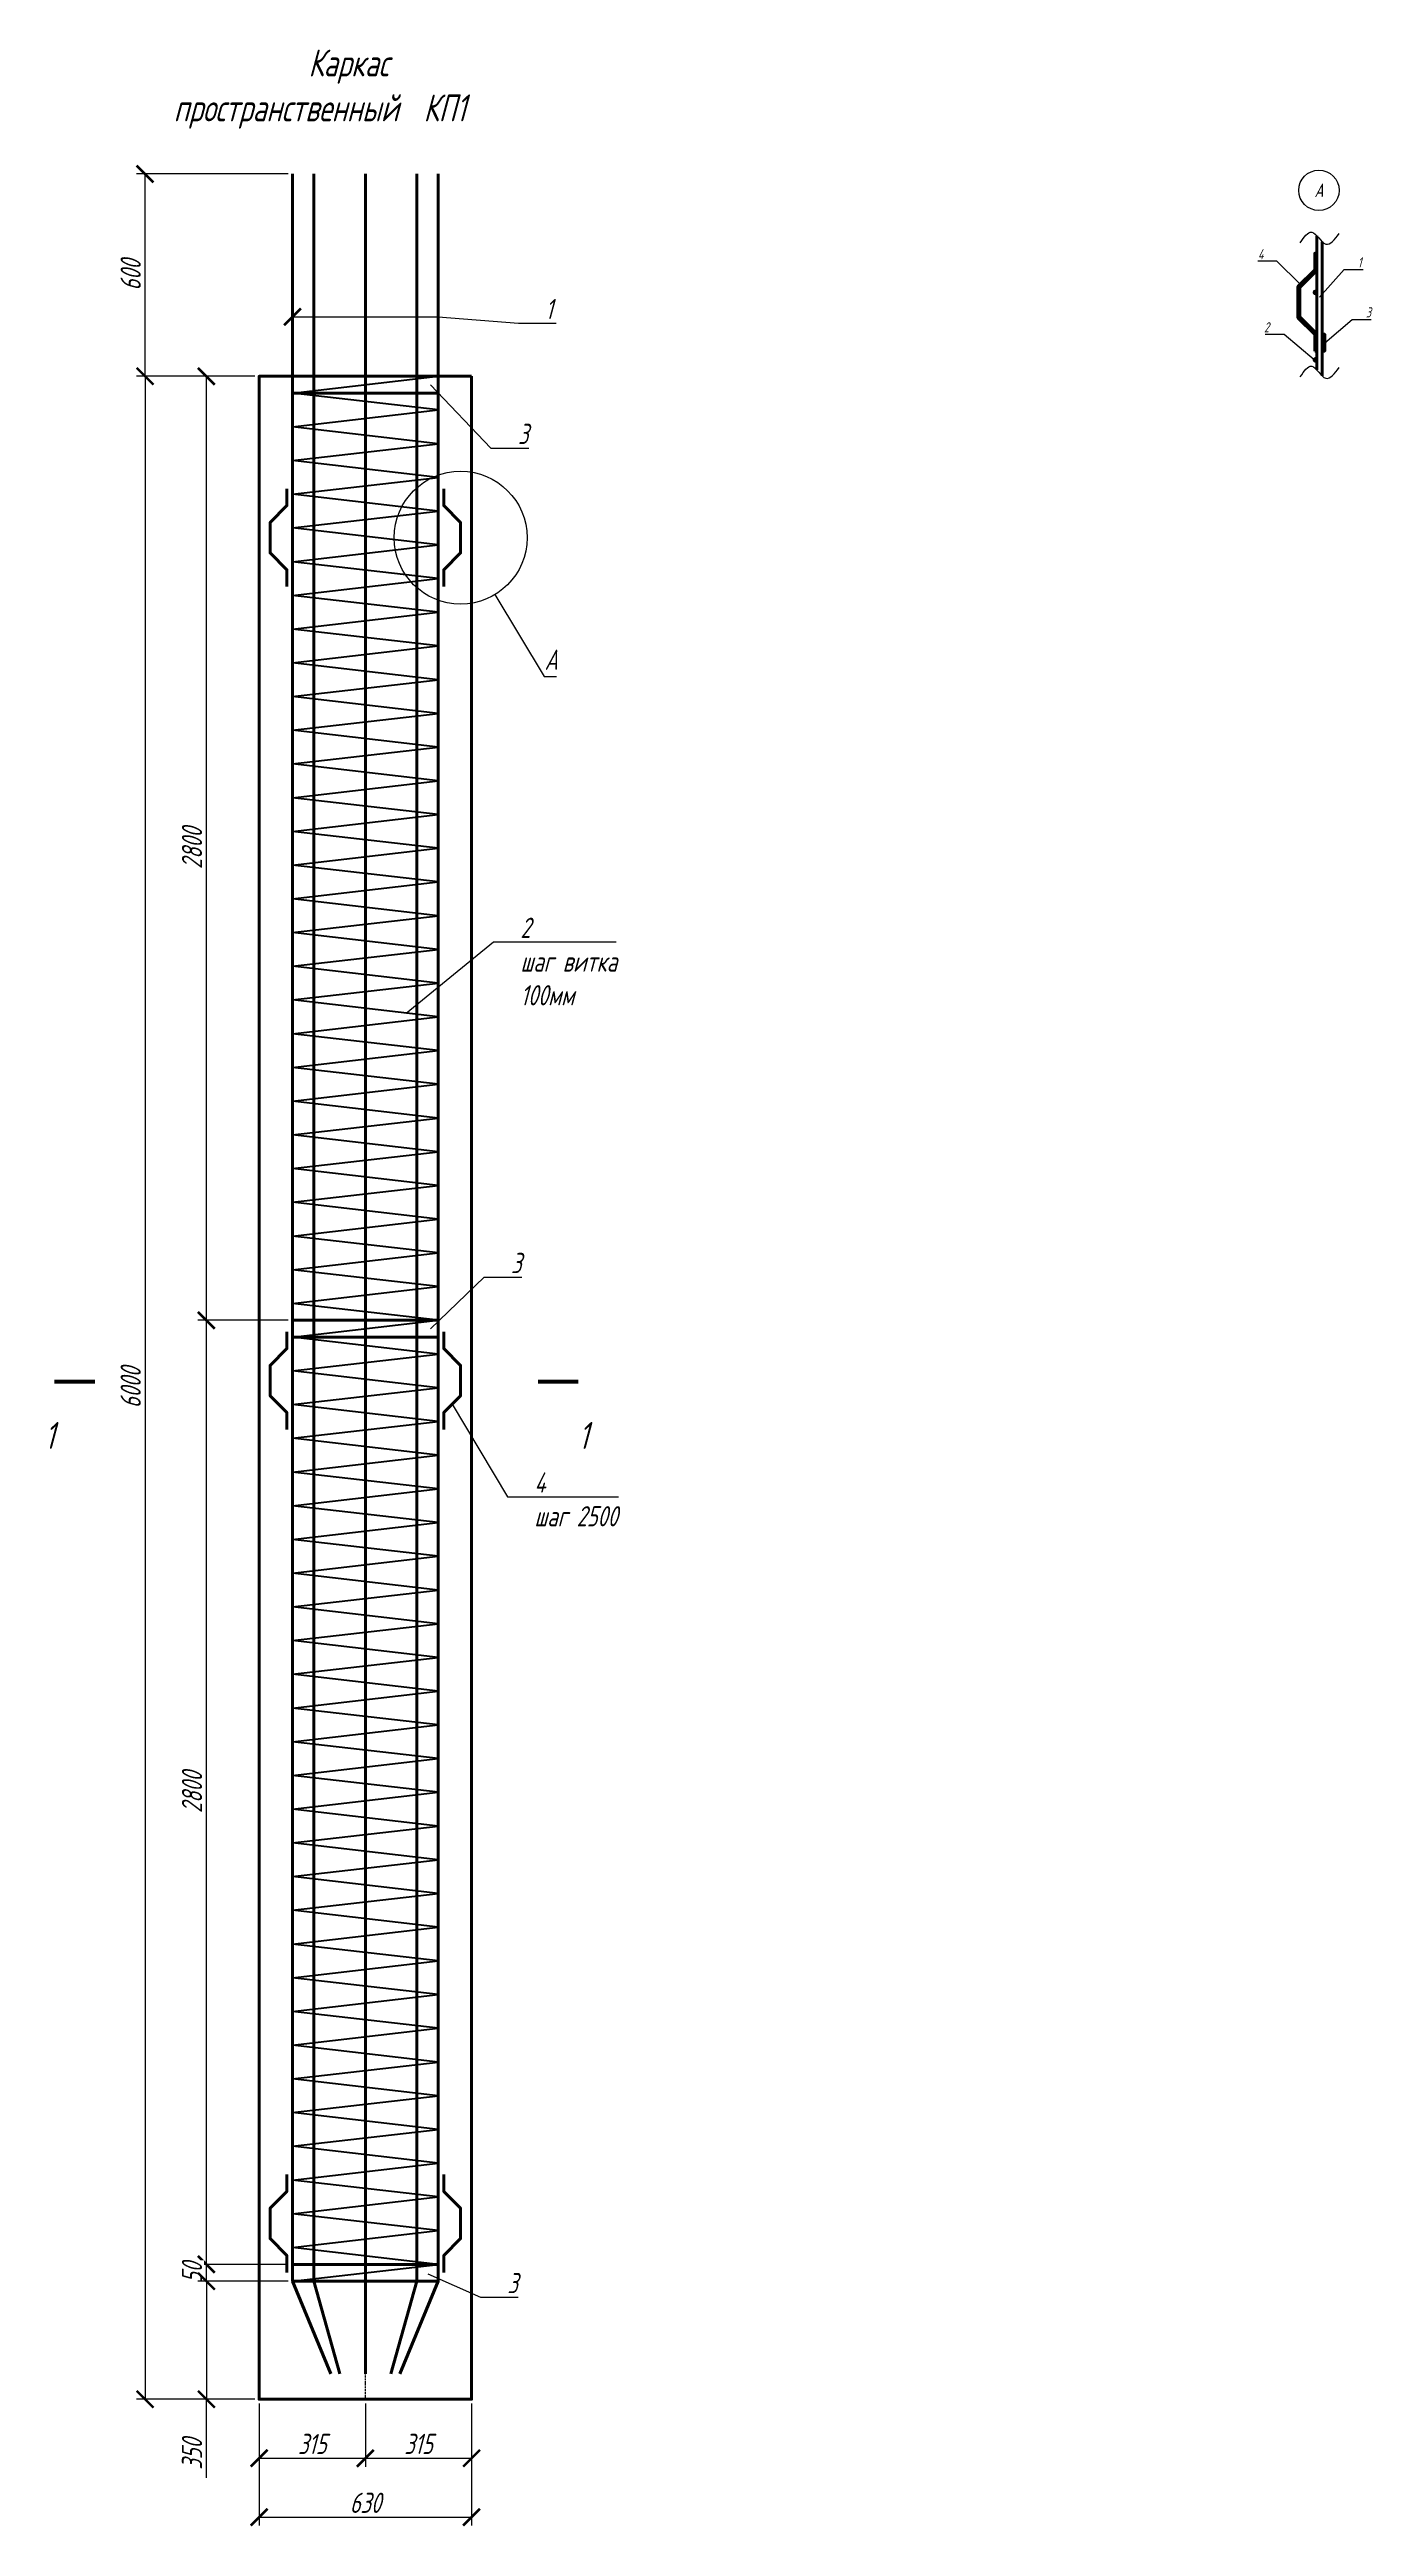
# Model space of a CAD drawing. Header units: millimetres. Extents: x 18535 to 117897, y 11356 to 27315.
# Drawn here: x 60973 to 64900, y 14371 to 21718 of the extents above; entities that cross this region are included whole.
import ezdxf
from ezdxf import colors
from ezdxf.entities.mleader import LeaderData, LeaderLine
from ezdxf.enums import TextEntityAlignment as Align
from ezdxf.math import Vec2, Vec3

# ---------------------------------------------------------------- set-up
doc = ezdxf.new("R2010")
doc.units = ezdxf.units.MM
doc.linetypes.add('ОСЕВАЯ_МЕЛКАЯ', pattern=[8, 5, -1.5, 0, -1.5])
for name, color, linetype, lineweight in [('Dimensions', 1, 'Continuous', 25), ('Обозначения', 102, 'Continuous', 25), ('Основная', 134, 'Continuous', 70)]:
    doc.layers.add(name, color=color, linetype=linetype, lineweight=lineweight)
doc.styles.add('!Жартун', font='simplex.shx', dxfattribs={"width": 0.7, "oblique": 15, "height": 3})
doc.dimstyles.new('!Жартун_размер', dxfattribs={"dimtxt": 3, "dimasz": 2.5, "dimexe": 1.25, "dimexo": 0.625, "dimtad": 1, "dimdec": 0, "dimtxsty": '!Жартун', "dimblk": 'ARCHTICK', "dimcen": 2.5, "dimaunit": 1, "dimadec": 0, "dimazin": 0, "dimtfac": 1, "dimtdec": 0, "dimtix": 1, "dimtmove": 1, "dimatfit": 2, "dimldrblk": 'NONE', "dimfxl": 1, "dimtfill": 1, "dimlwd": 25, "dimarcsym": 0})

msp = doc.modelspace()

# ---------------------------------------------------------------- texts
at = {"layer": 'Обозначения', "style": '!Жартун', "oblique": 15, "width": 0.7}
msp.add_text('А', height=40, dxfattribs=at).set_placement((64737.9, 21300.1), align=Align.MIDDLE_CENTER)
msp.add_text('А', height=60, dxfattribs=at).set_placement((62441, 19877.8))
msp.add_text('1', height=80, dxfattribs=at).set_placement((60987.1, 17647.1), align=Align.TOP_RIGHT)
msp.add_text('1', height=80, dxfattribs=at).set_placement((62541.4, 17647.1), align=Align.TOP_LEFT)
at = {"layer": 'Обозначения', "insert": (61321.6, 21718), "char_height": 80, "attachment_point": 1, "style": '!Жартун'}
msp.add_mtext_dynamic_manual_height_columns('\\pi419.03726;Каркас \\P\\pi19.26679;пространственный  КП1', width=1126.636, gutter_width=300, heights=[0], dxfattribs=at)

# ---------------------------------------------------------------- blocks, each defined once
blk = doc.blocks.new('_ArchTick')
at = {"color": 0, "linetype": 'ByBlock', "const_width": 0.15}
blk.add_lwpolyline([(-0.5, -0.5), (0.5, 0.5)], dxfattribs=at)
blk = doc.blocks.new('*D43')
at = {"layer": 'Defpoints', "color": 0, "transparency": 16777216}
for p in [(61256, 21348.7), (61693.5, 21348.7), (61594.5, 20748.7)]:
    blk.add_point(p, dxfattribs=at)
at = {"layer": 'Обозначения', "color": 0, "lineweight": -2, "transparency": 16777216}
for p, q in [((61681, 21348.7), (61231, 21348.7)), ((61582, 20748.7), (61231, 20748.7))]:
    blk.add_line(p, q, dxfattribs=at)
at = {"layer": 'Обозначения', "color": 0, "linetype": 'Continuous', "lineweight": 25, "transparency": 16777216}
blk.add_line((61256, 20748.7), (61256, 21348.7), dxfattribs=at)
at = {"layer": 'Обозначения', "color": 0, "lineweight": 25, "transparency": 16777216, "xscale": 50, "yscale": 50, "zscale": 50}
for p, rotation in [((61256, 21348.7), 90), ((61256, 20748.7), 270)]:
    blk.add_blockref('_ArchTick', p, dxfattribs=dict(at, rotation=rotation))
at = {"layer": 'Обозначения', "color": 0, "transparency": 16777216, "insert": (61213.5, 21048.7), "char_height": 60, "attachment_point": 5, "rotation": 90, "style": '!Жартун', "bg_fill": 3, "box_fill_scale": 1.1, "bg_fill_color": 256, "bg_fill_true_color": 13158600, "bg_fill_transparency": 0}
blk.add_mtext('600', dxfattribs=at)
blk = doc.blocks.new('_None')
blk = doc.blocks.new('*D44')
at = {"layer": 'Defpoints', "color": 0, "transparency": 16777216}
for p in [(61594.5, 20748.7), (61256, 14748.7), (61594.5, 14748.7)]:
    blk.add_point(p, dxfattribs=at)
at = {"layer": 'Обозначения', "color": 0, "lineweight": -2, "transparency": 16777216}
for p, q in [((61582, 20748.7), (61231, 20748.7)), ((61582, 14748.7), (61231, 14748.7))]:
    blk.add_line(p, q, dxfattribs=at)
at = {"layer": 'Обозначения', "color": 0, "linetype": 'Continuous', "lineweight": 25, "transparency": 16777216}
blk.add_line((61256, 20748.7), (61256, 14748.7), dxfattribs=at)
at = {"layer": 'Обозначения', "color": 0, "lineweight": 25, "transparency": 16777216, "xscale": 50, "yscale": 50, "zscale": 50}
for p, rotation in [((61256, 20748.7), 90), ((61256, 14748.7), 270)]:
    blk.add_blockref('_ArchTick', p, dxfattribs=dict(at, rotation=rotation))
at = {"layer": 'Обозначения', "color": 0, "transparency": 16777216, "insert": (61213.5, 17748.7), "char_height": 60, "attachment_point": 5, "rotation": 90, "style": '!Жартун', "bg_fill": 3, "box_fill_scale": 1.1, "bg_fill_color": 256, "bg_fill_true_color": 13158600, "bg_fill_transparency": 0}
blk.add_mtext('6000', dxfattribs=at)
blk = doc.blocks.new('*D59')
at = {"layer": 'Defpoints', "color": 0, "transparency": 16777216}
for p in [(61437.8, 17948.7), (61693.5, 17948.7), (61693.5, 15148.7)]:
    blk.add_point(p, dxfattribs=at)
at = {"layer": 'Обозначения', "color": 0, "lineweight": -2, "transparency": 16777216}
for p, q in [((61681, 17948.7), (61412.8, 17948.7)), ((61681, 15148.7), (61412.8, 15148.7))]:
    blk.add_line(p, q, dxfattribs=at)
at = {"layer": 'Обозначения', "color": 0, "linetype": 'Continuous', "lineweight": 25, "transparency": 16777216}
blk.add_line((61437.8, 15148.7), (61437.8, 17948.7), dxfattribs=at)
at = {"layer": 'Обозначения', "color": 0, "lineweight": 25, "transparency": 16777216, "xscale": 50, "yscale": 50, "zscale": 50}
for p, rotation in [((61437.8, 17948.7), 90), ((61437.8, 15148.7), 270)]:
    blk.add_blockref('_ArchTick', p, dxfattribs=dict(at, rotation=rotation))
at = {"layer": 'Обозначения', "color": 0, "transparency": 16777216, "insert": (61395.3, 16548.7), "char_height": 60, "attachment_point": 5, "rotation": 90, "style": '!Жартун', "bg_fill": 3, "box_fill_scale": 1.1, "bg_fill_color": 256, "bg_fill_true_color": 13158600, "bg_fill_transparency": 0}
blk.add_mtext('2800', dxfattribs=at)
blk = doc.blocks.new('*D60')
at = {"layer": 'Defpoints', "color": 0, "transparency": 16777216}
for p in [(61437.8, 20748.7), (61594.5, 20748.7), (61693.5, 17948.7)]:
    blk.add_point(p, dxfattribs=at)
at = {"layer": 'Обозначения', "color": 0, "lineweight": -2, "transparency": 16777216}
for p, q in [((61582, 20748.7), (61412.8, 20748.7)), ((61681, 17948.7), (61412.8, 17948.7))]:
    blk.add_line(p, q, dxfattribs=at)
at = {"layer": 'Обозначения', "color": 0, "linetype": 'Continuous', "lineweight": 25, "transparency": 16777216}
blk.add_line((61437.8, 17948.7), (61437.8, 20748.7), dxfattribs=at)
at = {"layer": 'Обозначения', "color": 0, "lineweight": 25, "transparency": 16777216, "xscale": 50, "yscale": 50, "zscale": 50}
for p, rotation in [((61437.8, 20748.7), 90), ((61437.8, 17948.7), 270)]:
    blk.add_blockref('_ArchTick', p, dxfattribs=dict(at, rotation=rotation))
at = {"layer": 'Обозначения', "color": 0, "transparency": 16777216, "insert": (61395.3, 19348.7), "char_height": 60, "attachment_point": 5, "rotation": 90, "style": '!Жартун', "bg_fill": 3, "box_fill_scale": 1.1, "bg_fill_color": 256, "bg_fill_true_color": 13158600, "bg_fill_transparency": 0}
blk.add_mtext('2800', dxfattribs=at)
blk = doc.blocks.new('*D61')
at = {"layer": 'Defpoints', "color": 0, "transparency": 16777216}
for p in [(61693.5, 15148.7), (61693.5, 15098.7)]:
    blk.add_point(p, dxfattribs=at)
at = {"layer": 'Обозначения', "color": 0, "lineweight": -2, "transparency": 16777216}
for p, q in [((61681, 15148.7), (61412.8, 15148.7)), ((61681, 15098.7), (61412.8, 15098.7))]:
    blk.add_line(p, q, dxfattribs=at)
at = {"layer": 'Обозначения', "color": 0, "linetype": 'Continuous', "lineweight": 25, "transparency": 16777216}
for p, q in [((61437.8, 15148.7), (61437.8, 15198.7)), ((61437.8, 15098.7), (61437.8, 15148.7)), ((61437.8, 15098.7), (61437.8, 15048.7))]:
    blk.add_line(p, q, dxfattribs=at)
at = {"layer": 'Обозначения', "color": 0, "lineweight": 25, "transparency": 16777216, "xscale": 50, "yscale": 50, "zscale": 50}
for p, rotation in [((61437.8, 15148.7), 270), ((61437.8, 15098.7), 90)]:
    blk.add_blockref('_ArchTick', p, dxfattribs=dict(at, rotation=rotation))
at = {"layer": 'Обозначения', "color": 0, "transparency": 16777216, "insert": (61395.3, 15123.7), "char_height": 60, "attachment_point": 5, "rotation": 90, "style": '!Жартун', "bg_fill": 3, "box_fill_scale": 1.1, "bg_fill_color": 256, "bg_fill_true_color": 13158600, "bg_fill_transparency": 0}
blk.add_mtext('50', dxfattribs=at)
at = {"layer": 'Defpoints', "color": 0, "transparency": 16777216}
blk.add_point((61437.8, 15148.7), dxfattribs=at)
blk = doc.blocks.new('*D62')
at = {"layer": 'Defpoints', "color": 0, "transparency": 16777216}
for p in [(61693.5, 15098.7), (61437.8, 14748.7), (61594.5, 14748.7)]:
    blk.add_point(p, dxfattribs=at)
at = {"layer": 'Обозначения', "color": 0, "lineweight": -2, "transparency": 16777216}
for p, q in [((61681, 15098.7), (61412.8, 15098.7)), ((61582, 14748.7), (61412.8, 14748.7))]:
    blk.add_line(p, q, dxfattribs=at)
at = {"layer": 'Обозначения', "color": 0, "linetype": 'Continuous', "lineweight": 25, "transparency": 16777216}
for p in [(61437.8, 15098.7), (61437.8, 14515.2)]:
    blk.add_line(p, (61437.8, 14748.7), dxfattribs=at)
at = {"layer": 'Обозначения', "color": 0, "lineweight": 25, "transparency": 16777216, "xscale": 50, "yscale": 50, "zscale": 50}
for p, rotation in [((61437.8, 15098.7), 90), ((61437.8, 14748.7), 270)]:
    blk.add_blockref('_ArchTick', p, dxfattribs=dict(at, rotation=rotation))
at = {"layer": 'Обозначения', "color": 0, "transparency": 16777216, "insert": (61395.3, 14585.6), "char_height": 60, "attachment_point": 5, "rotation": 90, "style": '!Жартун', "bg_fill": 3, "box_fill_scale": 1.1, "bg_fill_color": 256, "bg_fill_true_color": 13158600, "bg_fill_transparency": 0}
blk.add_mtext('350', dxfattribs=at)
blk = doc.blocks.new('*D63')
at = {"layer": 'Defpoints', "color": 0, "transparency": 16777216}
for p in [(61594.5, 14748.7), (61909.5, 14748.7), (61909.5, 14573.5)]:
    blk.add_point(p, dxfattribs=at)
at = {"layer": 'Обозначения', "color": 0, "lineweight": -2, "transparency": 16777216}
for p, q in [((61594.5, 14736.2), (61594.5, 14548.5)), ((61909.5, 14736.2), (61909.5, 14548.5))]:
    blk.add_line(p, q, dxfattribs=at)
at = {"layer": 'Обозначения', "color": 0, "linetype": 'Continuous', "lineweight": 25, "transparency": 16777216}
blk.add_line((61594.5, 14573.5), (61909.5, 14573.5), dxfattribs=at)
at = {"layer": 'Обозначения', "color": 0, "lineweight": 25, "transparency": 16777216, "xscale": 50, "yscale": 50, "zscale": 50, "rotation": 180}
blk.add_blockref('_ArchTick', (61594.5, 14573.5), dxfattribs=at)
at = {"layer": 'Обозначения', "color": 0, "lineweight": 25, "transparency": 16777216, "xscale": 50, "yscale": 50, "zscale": 50}
blk.add_blockref('_ArchTick', (61909.5, 14573.5), dxfattribs=at)
at = {"layer": 'Обозначения', "color": 0, "transparency": 16777216, "insert": (61752, 14616), "char_height": 60, "attachment_point": 5, "style": '!Жартун', "bg_fill": 3, "box_fill_scale": 1.1, "bg_fill_color": 256, "bg_fill_true_color": 13158600, "bg_fill_transparency": 0}
blk.add_mtext('315', dxfattribs=at)
blk = doc.blocks.new('*D64')
at = {"layer": 'Defpoints', "color": 0, "transparency": 16777216}
for p in [(61909.5, 14748.7), (62224.5, 14748.7), (62224.5, 14573.5)]:
    blk.add_point(p, dxfattribs=at)
at = {"layer": 'Обозначения', "color": 0, "lineweight": -2, "transparency": 16777216}
for p, q in [((61909.5, 14736.2), (61909.5, 14548.5)), ((62224.5, 14736.2), (62224.5, 14548.5))]:
    blk.add_line(p, q, dxfattribs=at)
at = {"layer": 'Обозначения', "color": 0, "linetype": 'Continuous', "lineweight": 25, "transparency": 16777216}
blk.add_line((61909.5, 14573.5), (62224.5, 14573.5), dxfattribs=at)
at = {"layer": 'Обозначения', "color": 0, "lineweight": 25, "transparency": 16777216, "xscale": 50, "yscale": 50, "zscale": 50, "rotation": 180}
blk.add_blockref('_ArchTick', (61909.5, 14573.5), dxfattribs=at)
at = {"layer": 'Обозначения', "color": 0, "lineweight": 25, "transparency": 16777216, "xscale": 50, "yscale": 50, "zscale": 50}
blk.add_blockref('_ArchTick', (62224.5, 14573.5), dxfattribs=at)
at = {"layer": 'Обозначения', "color": 0, "transparency": 16777216, "insert": (62067, 14616), "char_height": 60, "attachment_point": 5, "style": '!Жартун', "bg_fill": 3, "box_fill_scale": 1.1, "bg_fill_color": 256, "bg_fill_true_color": 13158600, "bg_fill_transparency": 0}
blk.add_mtext('315', dxfattribs=at)
blk = doc.blocks.new('*D65')
at = {"layer": 'Defpoints', "color": 0, "transparency": 16777216}
for p in [(61594.5, 14748.7), (62224.5, 14748.7), (62224.5, 14398.9)]:
    blk.add_point(p, dxfattribs=at)
at = {"layer": 'Обозначения', "color": 0, "lineweight": -2, "transparency": 16777216}
for p, q in [((61594.5, 14736.2), (61594.5, 14373.9)), ((62224.5, 14736.2), (62224.5, 14373.9))]:
    blk.add_line(p, q, dxfattribs=at)
at = {"layer": 'Обозначения', "color": 0, "linetype": 'Continuous', "lineweight": 25, "transparency": 16777216}
blk.add_line((61594.5, 14398.9), (62224.5, 14398.9), dxfattribs=at)
at = {"layer": 'Обозначения', "color": 0, "lineweight": 25, "transparency": 16777216, "xscale": 50, "yscale": 50, "zscale": 50, "rotation": 180}
blk.add_blockref('_ArchTick', (61594.5, 14398.9), dxfattribs=at)
at = {"layer": 'Обозначения', "color": 0, "lineweight": 25, "transparency": 16777216, "xscale": 50, "yscale": 50, "zscale": 50}
blk.add_blockref('_ArchTick', (62224.5, 14398.9), dxfattribs=at)
at = {"layer": 'Обозначения', "color": 0, "transparency": 16777216, "insert": (61909.5, 14441.4), "char_height": 60, "attachment_point": 5, "style": '!Жартун', "bg_fill": 3, "box_fill_scale": 1.1, "bg_fill_color": 256, "bg_fill_true_color": 13158600, "bg_fill_transparency": 0}
blk.add_mtext('630', dxfattribs=at)
blk = doc.blocks.new('*U66')
at = {"layer": 'Основная', "lineweight": 40}
blk.add_lwpolyline([(-216, -50), (216, 0), (-216, 50)], dxfattribs=at)
blk = doc.blocks.new('*U67')
at = {"layer": 'Обозначения', "color": 0, "linetype": 'ByBlock', "lineweight": -2, "transparency": 16777216}
for p in [(0, 5500), (0, 5400), (0, 5300), (0, 5200), (0, 5100), (0, 5000), (0, 4900), (0, 4800), (0, 4700), (0, 4600), (0, 4500), (0, 4400), (0, 4300), (0, 4200), (0, 4100), (0, 4000), (0, 3900), (0, 3800), (0, 3700), (0, 3600), (0, 3500), (0, 3400), (0, 3300), (0, 3200), (0, 3100), (0, 3000), (0, 2900), (0, 2800), (0, 2700), (0, 2600), (0, 2500), (0, 2400), (0, 2300), (0, 2200), (0, 2100), (0, 2000), (0, 1900), (0, 1800), (0, 1700), (0, 1600), (0, 1500), (0, 1400), (0, 1300), (0, 1200), (0, 1100), (0, 1000), (0, 900), (0, 800), (0, 700), (0, 600), (0, 500), (0, 400), (0, 300), (0, 200), (0, 100), (0, 0)]:
    blk.add_blockref('*U66', p, dxfattribs=at)
blk = doc.blocks.new('*U68')
at = {"layer": 'Основная'}
for points in [[(-232.6, -145), (-232.6, -95), (-282.6, -45), (-282.6, 45), (-232.6, 95), (-232.5, 145)], [(232.6, -145), (232.6, -95), (282.6, -45), (282.6, 45), (232.6, 95), (232.5, 145)]]:
    blk.add_lwpolyline(points, dxfattribs=at)
blk = doc.blocks.new('*U69')
at = {"layer": 'Обозначения', "color": 0, "linetype": 'ByBlock', "lineweight": -2, "transparency": 16777216}
for p in [(0, 5000), (0, 2500), (0, 0)]:
    blk.add_blockref('*U68', p, dxfattribs=at)

# ---------------------------------------------------------------- linework, layer by layer
at = {"layer": 'Dimensions', "linetype": 'ОСЕВАЯ_МЕЛКАЯ'}
msp.add_lwpolyline([(61909.5, 14748.7), (61909.5, 20748.7)], dxfattribs=at)
at = {"layer": 'Обозначения'}
msp.add_lwpolyline([(62293.8, 20101), (62440, 19857.8), (62476, 19857.8)], dxfattribs=at)
for points in [[(61107.1, 17767.1, 12, 12, 0), (60987.1, 17767.1, 12, 12, 0), (61027.1, 17767.1, 0, 16, 0), (61027.1, 17687.1, 0, 0, 0), (61027.1, 17567.1, 0, 0, 0)], [(62421.4, 17767.1, 12, 12, 0), (62541.4, 17767.1, 12, 12, 0), (62501.4, 17767.1, 0, 16, 0), (62501.4, 17687.1, 0, 0, 0), (62501.4, 17567.1, 0, 0, 0)]]:
    msp.add_lwpolyline(points, format="xyseb", dxfattribs=at)
for centre, radius in [((64737.9, 21300.1), 60), ((62192.1, 20269.9), 197.2)]:
    msp.add_circle(centre, radius, dxfattribs=at)
for points in [[(64682.6, 21144.7), (64716.5, 21176.2), (64758.3, 21140.5), (64797.6, 21171.9)], [(64682.6, 20747.1), (64716.5, 20778.5), (64758.3, 20742.8), (64797.6, 20774.3)]]:
    msp.add_spline(points, degree=3, dxfattribs=at)
at = {"layer": 'Основная'}
for p, q in [((61756.8, 15098.7), (61756.8, 21348.7)), ((61909.5, 14823.7), (61909.5, 21348.7)), ((62062.3, 15098.7), (62062.3, 21348.7)), ((62125.5, 15098.7), (62125.5, 21348.7))]:
    msp.add_line(p, q, dxfattribs=at)
for points in [[(64731.4, 20767.9), (64731.4, 21165.5)], [(64747.4, 20750.1), (64747.4, 21147.7)], [(61693.5, 17898.7), (62125.5, 17898.7), (62125.5, 17948.7), (61693.5, 17948.7), (61693.5, 17898.7)], [(61693.5, 15098.7), (62125.5, 15098.7), (62125.5, 15148.7), (61693.5, 15148.7), (61693.5, 15098.7)], [(61756.8, 15098.7), (61834.1, 14823.7)], [(62062.3, 15098.7), (61984.9, 14823.7)], [(62125.5, 15098.7), (62011.6, 14823.7)]]:
    msp.add_lwpolyline(points, dxfattribs=at)
for points in [[(64725.4, 20823.3), (64725.4, 20872.1), (64675.4, 20922.1), (64675.4, 21014.6), (64725.4, 21064.6), (64725.4, 21113.3), (64731.4, 21113.3), (64731.4, 21062.1), (64681.4, 21012.1), (64681.4, 20924.6), (64731.4, 20874.6), (64731.4, 20823.3)], [(64747.4, 20873.3), (64755.4, 20873.3), (64755.4, 20823.3), (64747.4, 20823.3)], [(62224.5, 20748.7), (62224.5, 14748.7), (61594.5, 14748.7), (61594.5, 20748.7)]]:
    msp.add_lwpolyline(points, close=True, dxfattribs=at)
for centre in [(64727.4, 20997.3), (64727.4, 20797.3)]:
    msp.add_circle(centre, 4, dxfattribs=at)

msp.set_redraw_order([(e.dxf.handle, doc.entitydb.next_handle()) for e in msp.query("TEXT MTEXT ATTDEF DIMENSION ARC_DIMENSION")])  # texts and dimensions are drawn at this point

# ---------------------------------------------------------------- leaders
at = {"layer": 'Обозначения'}
ml = msp.add_multileader_mtext('Standard', dxfattribs=at)
ml.set_content('4', color=256, style='!Жартун')
ml.set_leader_properties()
ml.set_arrow_properties(name='NONE')
ml.build(insert=Vec2(0, 0))
ml.multileader.update_dxf_attribs({"text_left_attachment_type": 6, "text_right_attachment_type": 6, "dogleg_length": 2, "arrow_head_size": 25, "scale": 10})
ctx = ml.context
ctx.base_point, ctx.scale, ctx.char_height, ctx.arrow_head_size, ctx.landing_gap_size, ctx.plane_origin = Vec3(64537.4, 21089.8), 10, 30, 25, 20, Vec3(64682.7, 21021.9)
ctx.left_attachment, ctx.right_attachment = 6, 6
notes = []
notes.append((ctx, [(0, (1, 1, 0), (64612.8, 21089.8), (-1, 0), 20, [(0, [(64682.7, 21021.9)], 0, [])])]))
ctx.mtext.insert, ctx.mtext.flow_direction = Vec3(64557.4, 21125.8), 5
ml = msp.add_multileader_mtext('Standard', dxfattribs=at)
ml.set_content('1', color=256, style='!Жартун')
ml.set_leader_properties()
ml.set_arrow_properties(name='NONE')
ml.build(insert=Vec2(0, 0))
ml.multileader.update_dxf_attribs({"text_left_attachment_type": 6, "text_right_attachment_type": 6, "dogleg_length": 2, "arrow_head_size": 25, "scale": 10})
ctx = ml.context
ctx.base_point, ctx.scale, ctx.char_height, ctx.arrow_head_size, ctx.landing_gap_size, ctx.plane_origin = Vec3(64833.2, 21065.4), 10, 30, 25, 20, Vec3(64739.3, 20982.8)
ctx.left_attachment, ctx.right_attachment = 6, 6
notes.append((ctx, [(0, (1, 1, 0), (64813.2, 21065.4), (1, 0), 20, [(0, [(64739.3, 20982.8)], 0, [])])]))
ctx.mtext.insert, ctx.mtext.flow_direction = Vec3(64853.2, 21101.4), 5
ml = msp.add_multileader_mtext('Standard', dxfattribs=at)
ml.set_content('3', color=256, style='!Жартун')
ml.set_leader_properties()
ml.set_arrow_properties(name='NONE')
ml.build(insert=Vec2(0, 0))
ml.multileader.update_dxf_attribs({"text_left_attachment_type": 6, "text_right_attachment_type": 6, "dogleg_length": 2, "arrow_head_size": 25, "scale": 10})
ctx = ml.context
ctx.base_point, ctx.scale, ctx.char_height, ctx.arrow_head_size, ctx.landing_gap_size, ctx.plane_origin = Vec3(64857, 20917.1), 10, 30, 25, 20, Vec3(64755.4, 20848.3)
ctx.left_attachment, ctx.right_attachment = 6, 6
notes.append((ctx, [(0, (1, 1, 0), (64837, 20917.1), (1, 0), 20, [(0, [(64755.4, 20848.3)], 0, [])])]))
ctx.mtext.insert, ctx.mtext.flow_direction = Vec3(64877, 20953.1), 5
ml = msp.add_multileader_mtext('Standard', dxfattribs=at)
ml.set_content('2', color=256, style='!Жартун')
ml.set_leader_properties()
ml.set_arrow_properties(name='NONE')
ml.build(insert=Vec2(0, 0))
ml.multileader.update_dxf_attribs({"text_left_attachment_type": 6, "text_right_attachment_type": 6, "dogleg_length": 2, "arrow_head_size": 25, "scale": 10})
ctx = ml.context
ctx.base_point, ctx.scale, ctx.char_height, ctx.arrow_head_size, ctx.landing_gap_size, ctx.plane_origin = Vec3(64555, 20872.7), 10, 30, 25, 20, Vec3(64723.4, 20797.3)
ctx.left_attachment, ctx.right_attachment = 6, 6
notes.append((ctx, [(0, (1, 1, 0), (64634.5, 20872.7), (-1, 0), 20, [(0, [(64723.4, 20797.3)], 0, [])])]))
ctx.mtext.insert, ctx.mtext.flow_direction = Vec3(64575, 20908.7), 5
ml = msp.add_multileader_mtext('Standard', dxfattribs=at)
ml.set_content('3', color=256, style='!Жартун')
ml.set_leader_properties()
ml.set_arrow_properties(name='NONE')
ml.build(insert=Vec2(0, 0))
ml.multileader.update_dxf_attribs({"text_left_attachment_type": 6, "text_right_attachment_type": 6, "dogleg_length": 2, "arrow_head_size": 50, "scale": 20})
ctx = ml.context
ctx.base_point, ctx.scale, ctx.char_height, ctx.arrow_head_size, ctx.landing_gap_size, ctx.plane_origin = Vec3(62322, 20535.7), 20, 60, 50, 40, Vec3(62102.9, 20723.1)
ctx.left_attachment, ctx.right_attachment = 6, 6
notes.append((ctx, [(0, (1, 1, 0), (62282, 20535.7), (1, 0), 40, [(0, [(62102.9, 20723.1)], 0, [])])]))
ctx.mtext.insert, ctx.mtext.flow_direction = Vec3(62362, 20607.7), 5
ml = msp.add_multileader_mtext('Standard', dxfattribs=at)
ml.set_content('2\\Pшаг витка^J100мм', color=256, style='!Жартун')
ml.set_leader_properties()
ml.set_arrow_properties(name='NONE')
ml.build(insert=Vec2(0, 0))
ml.multileader.update_dxf_attribs({"text_left_attachment_type": 6, "text_right_attachment_type": 6, "dogleg_length": 2, "arrow_head_size": 50, "scale": 20})
ctx = ml.context
ctx.base_point, ctx.scale, ctx.char_height, ctx.arrow_head_size, ctx.landing_gap_size, ctx.plane_origin = Vec3(62329.5, 19070.8), 20, 60, 50, 40, Vec3(62030.9, 18859.7)
ctx.left_attachment, ctx.right_attachment = 6, 6
notes.append((ctx, [(0, (1, 1, 0), (62289.5, 19070.8), (1, 0), 40, [(0, [(62030.9, 18859.7)], 0, [])])]))
ctx.mtext.insert, ctx.mtext.flow_direction = Vec3(62369.5, 19142.8), 5
ml = msp.add_multileader_mtext('Standard', dxfattribs=at)
ml.set_content('3', color=256, style='!Жартун')
ml.set_leader_properties()
ml.set_arrow_properties(name='NONE')
ml.build(insert=Vec2(0, 0))
ml.multileader.update_dxf_attribs({"text_left_attachment_type": 6, "text_right_attachment_type": 6, "dogleg_length": 2, "arrow_head_size": 50, "scale": 20})
ctx = ml.context
ctx.base_point, ctx.scale, ctx.char_height, ctx.arrow_head_size, ctx.landing_gap_size, ctx.plane_origin = Vec3(62301.6, 18076.6), 20, 60, 50, 40, Vec3(62102.9, 17923.1)
ctx.left_attachment, ctx.right_attachment = 6, 6
notes.append((ctx, [(0, (1, 1, 0), (62261.6, 18076.6), (1, 0), 40, [(0, [(62102.9, 17923.1)], 0, [])])]))
ctx.mtext.insert, ctx.mtext.flow_direction = Vec3(62341.6, 18148.6), 5
ml = msp.add_multileader_mtext('Standard', dxfattribs=at)
ml.set_content('4^Jшаг 2500', color=256, style='!Жартун')
ml.set_leader_properties()
ml.set_arrow_properties(name='NONE')
ml.build(insert=Vec2(0, 0))
ml.multileader.update_dxf_attribs({"text_left_attachment_type": 6, "text_right_attachment_type": 6, "dogleg_length": 2, "arrow_head_size": 50, "scale": 20})
ctx = ml.context
ctx.base_point, ctx.scale, ctx.char_height, ctx.arrow_head_size, ctx.landing_gap_size, ctx.plane_origin = Vec3(62370.9, 17425.5), 20, 60, 50, 40, Vec3(62192.1, 17769.9)
ctx.left_attachment, ctx.right_attachment = 6, 6
notes.append((ctx, [(0, (1, 1, 0), (62330.9, 17425.5), (1, 0), 40, [(0, [(62167.1, 17699.9)], 0, [])])]))
ctx.mtext.insert, ctx.mtext.flow_direction = Vec3(62410.9, 17497.5), 5
ml = msp.add_multileader_mtext('Standard', dxfattribs=at)
ml.set_content('3', color=256, style='!Жартун')
ml.set_leader_properties()
ml.set_arrow_properties(name='NONE')
ml.build(insert=Vec2(0, 0))
ml.multileader.update_dxf_attribs({"text_left_attachment_type": 6, "text_right_attachment_type": 6, "dogleg_length": 2, "arrow_head_size": 50, "scale": 20})
ctx = ml.context
ctx.base_point, ctx.scale, ctx.char_height, ctx.arrow_head_size, ctx.landing_gap_size, ctx.plane_origin = Vec3(62290.7, 15051), 20, 60, 50, 40, Vec3(62094.6, 15120.1)
ctx.left_attachment, ctx.right_attachment = 6, 6
notes.append((ctx, [(0, (1, 1, 0), (62250.7, 15051), (1, 0), 40, [(0, [(62094.6, 15120.1)], 0, [])])]))
ctx.mtext.insert, ctx.mtext.flow_direction = Vec3(62330.7, 15123), 5
for ctx, leaders in notes:
    for number, flags, end, landing, length, lines in leaders:
        leader = LeaderData()
        leader.index, (leader.has_last_leader_line, leader.has_dogleg_vector, leader.attachment_direction) = number, flags
        leader.last_leader_point, leader.dogleg_vector, leader.dogleg_length = Vec3(end), Vec3(landing), length
        for number, points, colour, breaks in lines:
            line = LeaderLine()
            line.index, line.vertices, line.color, line.breaks = number, Vec3.list(points), colors.encode_raw_color(colour), breaks
            leader.lines.append(line)
        ctx.leaders.append(leader)

# ---------------------------------------------------------------- next in the draw order: dimensions: what is measured, and where the dimension line sits
dim = msp.add_linear_dim(base=(61256, 21348.7), p1=(61594.5, 20748.7), p2=(61693.5, 21348.7), angle=90, dimstyle='!Жартун_размер', dxfattribs=at)
dim.commit()
dim.dimension.update_dxf_attribs({"geometry": '*D43', "text_midpoint": (61213.5, 21048.7)})

# ---------------------------------------------------------------- next in the draw order: linework, layer by layer
at = {"layer": 'Основная'}
msp.add_line((61693.5, 15098.7), (61693.5, 21348.7), dxfattribs=at)
msp.add_lwpolyline([(61693.5, 20698.7), (62125.5, 20698.7), (62125.5, 20748.7), (61693.5, 20748.7), (61693.5, 20698.7)], dxfattribs=at)

# ---------------------------------------------------------------- next in the draw order: dimensions: what is measured, and where the dimension line sits
at = {"layer": 'Обозначения'}
dim = msp.add_linear_dim(base=(61256, 14748.7), p1=(61594.5, 20748.7), p2=(61594.5, 14748.7), angle=90, dimstyle='!Жартун_размер', dxfattribs=at)
dim.commit()
dim.dimension.update_dxf_attribs({"geometry": '*D44', "text_midpoint": (61213.5, 17748.7)})

# ---------------------------------------------------------------- next in the draw order: leaders
ml = msp.add_multileader_mtext('Standard', dxfattribs=at)
ml.set_content('Свая СВ1, ^J4шт', color=256, style='!Жартун')
ml.set_leader_properties()
ml.set_arrow_properties(name='NONE')
ml.build(insert=Vec2(0, 0))
ml.multileader.update_dxf_attribs({"text_left_attachment_type": 6, "text_right_attachment_type": 6, "dogleg_length": 2, "arrow_head_size": 125, "scale": 50})
ctx = ml.context
ctx.base_point, ctx.scale, ctx.char_height, ctx.arrow_head_size, ctx.landing_gap_size, ctx.plane_origin = Vec3(44954, 21293.1), 50, 150, 125, 100, Vec3(42746.9, 22558.6)
ctx.left_attachment, ctx.right_attachment = 6, 6
notes = []
notes.append((ctx, [(0, (1, 1, 0), (44854, 21293.1), (1, 0), 100, [(0, [(44654.6, 22423)], 0, [])])]))
ctx.mtext.insert, ctx.mtext.width, ctx.mtext.flow_direction = Vec3(45054, 21473.1), 1268.476, 5
ml = msp.add_multileader_mtext('Standard', dxfattribs=at)
ml.set_content('1', color=256, style='!Жартун')
ml.set_leader_properties()
ml.set_arrow_properties(name='ARCHTICK')
ml.build(insert=Vec2(0, 0))
ml.multileader.update_dxf_attribs({"text_left_attachment_type": 6, "text_right_attachment_type": 6, "dogleg_length": 2, "arrow_head_size": 50, "scale": 20})
ctx = ml.context
ctx.base_point, ctx.scale, ctx.char_height, ctx.arrow_head_size, ctx.landing_gap_size, ctx.plane_origin = Vec3(62403.3, 20906.3), 20, 60, 50, 40, Vec3(61693.5, 20906.3)
ctx.left_attachment, ctx.right_attachment = 6, 6
notes.append((ctx, [(0, (1, 1, 0), (62363.3, 20906.3), (1, 0), 40, [(1, [(61693.5, 20924.9), (62125.5, 20924.9)], 0, [])])]))
ctx.mtext.insert, ctx.mtext.flow_direction = Vec3(62443.3, 20978.3), 5
for ctx, leaders in notes:
    for number, flags, end, landing, length, lines in leaders:
        leader = LeaderData()
        leader.index, (leader.has_last_leader_line, leader.has_dogleg_vector, leader.attachment_direction) = number, flags
        leader.last_leader_point, leader.dogleg_vector, leader.dogleg_length = Vec3(end), Vec3(landing), length
        for number, points, colour, breaks in lines:
            line = LeaderLine()
            line.index, line.vertices, line.color, line.breaks = number, Vec3.list(points), colors.encode_raw_color(colour), breaks
            leader.lines.append(line)
        ctx.leaders.append(leader)

# ---------------------------------------------------------------- next in the draw order: dimensions: what is measured, and where the dimension line sits
dim = msp.add_linear_dim(base=(61437.8, 17948.7), p1=(61693.5, 15148.7), p2=(61693.5, 17948.7), angle=90, dimstyle='!Жартун_размер', dxfattribs=at)
dim.commit()
dim.dimension.update_dxf_attribs({"geometry": '*D59', "text_midpoint": (61395.3, 16548.7)})

# ---------------------------------------------------------------- next in the draw order: dimensions: what is measured, and where the dimension line sits
for base, p1, p2, picture, middle in [((61437.8, 20748.7), (61693.5, 17948.7), (61594.5, 20748.7), '*D60', (61395.3, 19348.7)), ((61437.8, 15148.7), (61693.5, 15098.7), (61693.5, 15148.7), '*D61', (61395.3, 15123.7))]:
    dim = msp.add_linear_dim(base=base, p1=p1, p2=p2, angle=90, dimstyle='!Жартун_размер', dxfattribs=at)
    dim.commit()
    dim.dimension.update_dxf_attribs({"geometry": picture, "text_midpoint": middle})

# ---------------------------------------------------------------- next in the draw order: linework, layer by layer
at = {"layer": 'Основная', "lineweight": 40}
msp.add_lwpolyline([(61693.5, 20698.7), (62125.5, 20748.7)], dxfattribs=at)

# ---------------------------------------------------------------- next in the draw order: dimensions: what is measured, and where the dimension line sits
at = {"layer": 'Обозначения'}
dim = msp.add_linear_dim(base=(61437.8, 14748.7), p1=(61693.5, 15098.7), p2=(61594.5, 14748.7), angle=90, dimstyle='!Жартун_размер', dxfattribs=at)
dim.commit()
dim.dimension.update_dxf_attribs({"geometry": '*D62', "text_midpoint": (61395.3, 14585.6), "dimtype": 160})

# ---------------------------------------------------------------- next in the draw order: linework, layer by layer
at = {"layer": 'Основная'}
msp.add_lwpolyline([(61693.5, 15098.7), (61807.5, 14823.7)], dxfattribs=at)

# ---------------------------------------------------------------- next in the draw order: block references
at = {"layer": 'Обозначения'}
for name, p in [('*U67', (61909.5, 15148.7)), ('*U69', (61909.5, 15269.9))]:
    msp.add_blockref(name, p, dxfattribs=at)

# ---------------------------------------------------------------- next in the draw order: dimensions: what is measured, and where the dimension line sits
dim = msp.add_linear_dim(base=(61909.5, 14573.5), p1=(61594.5, 14748.7), p2=(61909.5, 14748.7), dimstyle='!Жартун_размер', dxfattribs=at)
dim.commit()
dim.dimension.update_dxf_attribs({"geometry": '*D63', "text_midpoint": (61752, 14616)})

# ---------------------------------------------------------------- next in the draw order: dimensions: what is measured, and where the dimension line sits
dim = msp.add_linear_dim(base=(62224.5, 14573.5), p1=(61909.5, 14748.7), p2=(62224.5, 14748.7), dimstyle='!Жартун_размер', dxfattribs=at)
dim.commit()
dim.dimension.update_dxf_attribs({"geometry": '*D64', "text_midpoint": (62067, 14616)})

# ---------------------------------------------------------------- next in the draw order: dimensions: what is measured, and where the dimension line sits
dim = msp.add_linear_dim(base=(62224.5, 14398.9), p1=(61594.5, 14748.7), p2=(62224.5, 14748.7), dimstyle='!Жартун_размер', dxfattribs=at)
dim.commit()
dim.dimension.update_dxf_attribs({"geometry": '*D65', "text_midpoint": (61909.5, 14441.4)})

doc.saveas('drawing.dxf')
